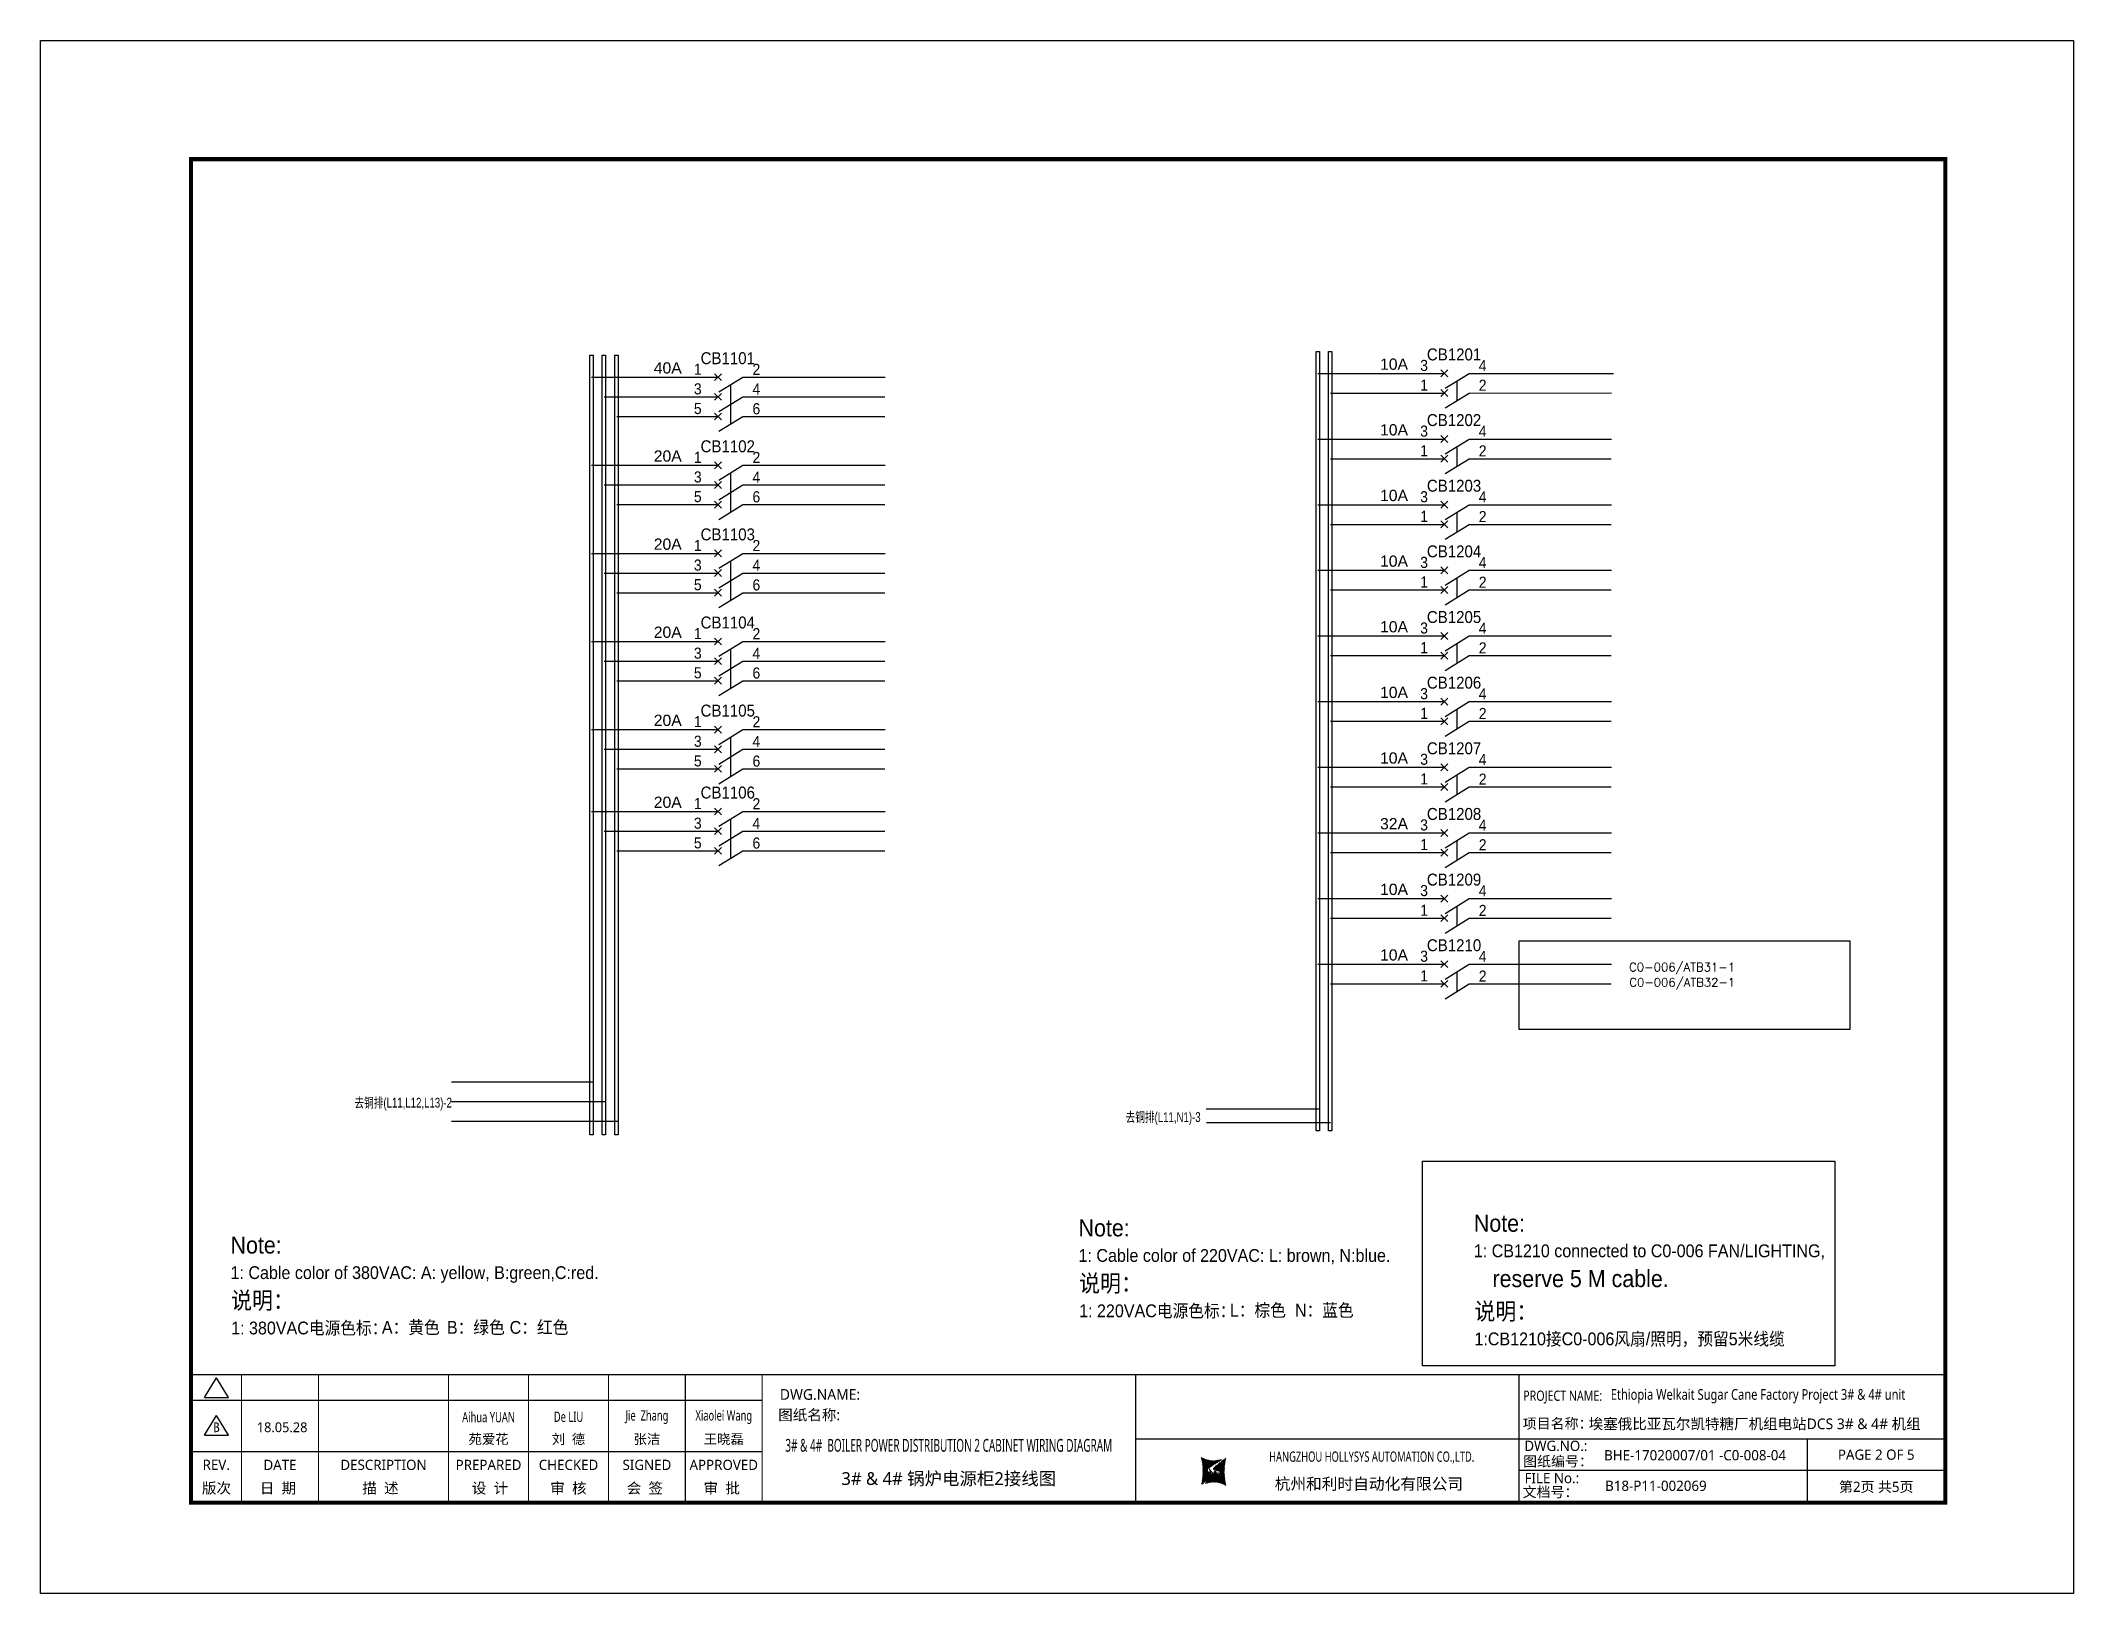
# Model space of a CAD drawing. Extents: x 81437 to 204847, y -54769 to -29444.
# Drawn here: x 101085 to 105854, y -46041 to -42398 of the extents above; entities that cross this region are included whole.
import ezdxf
from ezdxf.enums import TextEntityAlignment as Align
from ezdxf.lldxf.tags import DXFTag

# ---------------------------------------------------------------- set-up
doc = ezdxf.new("R2010")
doc.units = 0
doc.header["$LTSCALE"] = 100
doc.header["$MEASUREMENT"] = 0
for name, color, linetype in [('t', 1, 'Continuous'), ('标准图框及表格', 7, 'Continuous'), ('空气开关', 7, 'Continuous')]:
    doc.layers.add(name, color=color, linetype=linetype)
doc.styles.add('HZ', font='arial.ttf', dxfattribs={"width": 0.7})
doc.styles.add('SIMPLEX', font='simplex')
doc.styles.get("Standard").update_dxf_attribs({"font": ''})
doc.styles.add('微软雅黑', font='')
doc.styles.get('Standard').set_extended_font_data('SimSun')
doc.styles.get('微软雅黑').set_extended_font_data('Microsoft YaHei')
tags = doc.linetypes.add('CENTER', pattern=[2, 1.25, -0.25, 0.25, -0.25]).pattern_tags.tags
tags[10:11] = [DXFTag(74, 4), DXFTag(75, 0), DXFTag(340, '0'), DXFTag(46, 1.0), DXFTag(50, 0.0), DXFTag(44, 0.0), DXFTag(45, 0.0)]
tags[8:9] = [DXFTag(74, 4), DXFTag(75, 0), DXFTag(340, '0'), DXFTag(46, 1.0), DXFTag(50, 0.0), DXFTag(44, 0.0), DXFTag(45, 0.0)]
tags[6:7] = [DXFTag(74, 4), DXFTag(75, 0), DXFTag(340, '0'), DXFTag(46, 1.0), DXFTag(50, 0.0), DXFTag(44, 0.0), DXFTag(45, 0.0)]
tags[4:5] = [DXFTag(74, 4), DXFTag(75, 0), DXFTag(340, '0'), DXFTag(46, 1.0), DXFTag(50, 0.0), DXFTag(44, 0.0), DXFTag(45, 0.0)]
tags = doc.linetypes.add('HIDDEN', pattern=[0.375, 0.25, -0.125]).pattern_tags.tags
tags[6:7] = [DXFTag(74, 4), DXFTag(75, 0), DXFTag(340, '0'), DXFTag(46, 1.0), DXFTag(50, 0.0), DXFTag(44, 0.0), DXFTag(45, 0.0)]
tags[4:5] = [DXFTag(74, 4), DXFTag(75, 0), DXFTag(340, '0'), DXFTag(46, 1.0), DXFTag(50, 0.0), DXFTag(44, 0.0), DXFTag(45, 0.0)]
pattern_1 = [(45, (-6.162819773475348, -58.86246267448996), (-0.736262898216564, 0.7362628982165641), [])]

msp = doc.modelspace()

# ---------------------------------------------------------------- texts
at = {"color": 7, "linetype": 'HIDDEN', "lineweight": -3, "style": 'SIMPLEX'}
for s, p in [('C0-006/ATB31-1', (104935.9372805032, -44573.25723033381)), ('C0-006/ATB32-1', (104936.4155820843, -44608.89724071478))]:
    msp.add_text(s, height=20, dxfattribs=at).set_placement(p, align=Align.MIDDLE)
at = {"style": 'HZ', "width": 0.7}
for s, p in [('去铜排(L11,L12,L13)-2', (101821.2542840568, -44901.27455010625)), ('去铜排(L11,N1)-3', (103630.4817515187, -44935.17659413048))]:
    msp.add_text(s, height=23.1, dxfattribs=at).set_placement(p)
at = {"color": 3, "style": 'HZ', "width": 0.9}
for s, height, p in [('Note:', 40, (104447.301309749, -45192.60700429304)), ('Note:', 40, (101530.4951172915, -45243.76370645536)), ('Note:', 40, (103519.9198010309, -45203.48616887776)), ('1: Cable color of 220VAC: L: brown, N:blue.', 30, (103519.9198010309, -45263.23160516519)), ('1: CB1210 connected to C0-006 FAN/LIGHTING,', 30, (104447.301309749, -45252.35244058046)), ('1: Cable color of 380VAC: A: yellow, B:green,C:red.', 30, (101530.4951172915, -45303.50914274278)), ('说明：', 40, (103521.3372496127, -45333.3703330538)), ('说明：', 40, (103521.3372496127, -45333.3703330538)), ('reserve 5 M cable.', 40, (104491.017181103, -45322.49116846907)), ('说明：', 40, (101531.9125658733, -45373.64787063139)), ('说明：', 40, (101531.9125658733, -45373.64787063139)), ('A：黄色', 30, (101885.5688987272, -45431.96168456005)), ('B：绿色', 30, (102038.186367615, -45431.96184711094)), ('C：红色', 30, (102185.3245563447, -45431.96184711094)), ('1: 220VAC电源色标：', 30, (103521.3372496127, -45393.11576934122)), ('L：棕色', 30, (103874.9935824666, -45391.68414698246)), ('N：蓝色', 30, (104027.6110513544, -45391.68430953335)), ('说明：', 40, (104448.7187583308, -45399.21984653606)), ('1: 380VAC电源色标：', 30, (101531.9125658733, -45433.39330691882)), ('1:CB1210接C0-006风扇/照明，预留5米线缆 ', 30, (104448.7187583308, -45458.96528282348))]:
    msp.add_text(s, height=height, dxfattribs=at).set_placement(p)
at = {"layer": '空气开关', "style": 'HZ', "width": 0.9}
for s, p in [('1', (102617.6345763821, -43182.06846136851)), ('2', (102755.0470759645, -43182.52662580144)), ('3', (104321.5219952394, -43173.24174287463)), ('4', (104458.9344948217, -43173.69990730756)), ('3', (102617.6345763821, -43228.18009680001)), ('4', (102755.0470759645, -43228.63826123294)), ('1', (104321.5219952394, -43219.35337830613)), ('2', (104458.9344948217, -43219.81154273906)), ('5', (102617.6345763821, -43274.29173223151)), ('6', (102755.0470759645, -43274.74989666444)), ('3', (104321.5219952394, -43327.24174287463)), ('1', (104321.5219952394, -43373.35337830613)), ('4', (104458.9344948217, -43327.69990730756)), ('2', (104458.9344948217, -43373.81154273906)), ('1', (102617.6345763821, -43388.75258993256)), ('2', (102755.0470759645, -43389.21075436549)), ('3', (102617.6345763821, -43434.86422536406)), ('4', (102755.0470759645, -43435.32238979699)), ('5', (102617.6345763821, -43480.97586079557)), ('6', (102755.0470759645, -43481.4340252285)), ('3', (104321.5219952394, -43481.24174287463)), ('4', (104458.9344948217, -43481.69990730756)), ('1', (104321.5219952394, -43527.35337830613)), ('2', (104458.9344948217, -43527.81154273906)), ('1', (102617.6345763821, -43595.43671849662)), ('2', (102755.0470759645, -43595.89488292955)), ('3', (102617.6345763821, -43641.54835392812)), ('4', (102755.0470759645, -43642.00651836105)), ('3', (104321.5219952394, -43635.24174287463)), ('4', (104458.9344948217, -43635.69990730756)), ('5', (102617.6345763821, -43687.65998935962)), ('6', (102755.0470759645, -43688.11815379255)), ('1', (104321.5219952394, -43681.35337830613)), ('2', (104458.9344948217, -43681.81154273906)), ('1', (102617.6345763821, -43802.12084706067)), ('2', (102755.0470759645, -43802.5790114936)), ('3', (104321.5219952394, -43789.24174287463)), ('4', (104458.9344948217, -43789.69990730756)), ('3', (102617.6345763821, -43848.23248249217)), ('4', (102755.0470759645, -43848.6906469251)), ('1', (104321.5219952394, -43835.35337830613)), ('2', (104458.9344948217, -43835.81154273906)), ('5', (102617.6345763821, -43894.34411792368)), ('6', (102755.0470759645, -43894.80228235661)), ('3', (104321.5219952394, -43943.24174287463)), ('4', (104458.9344948217, -43943.69990730756)), ('1', (104321.5219952394, -43989.35337830613)), ('2', (104458.9344948217, -43989.81154273906)), ('1', (102617.6345763821, -44008.80497562473)), ('2', (102755.0470759645, -44009.26314005766)), ('3', (102617.6345763821, -44054.91661105623)), ('4', (102755.0470759645, -44055.37477548916)), ('5', (102617.6345763821, -44101.02824648773)), ('6', (102755.0470759645, -44101.48641092066)), ('3', (104321.5219952394, -44097.24174287466)), ('4', (104458.9344948217, -44097.69990730756)), ('1', (104321.5219952394, -44143.35337830613)), ('2', (104458.9344948217, -44143.81154273906)), ('1', (102617.6190672462, -44201.02370636284)), ('2', (102755.0315668286, -44201.48187079577)), ('3', (102617.6190672462, -44247.13534179434)), ('4', (102755.0315668286, -44247.59350622727)), ('3', (104321.5219952394, -44251.24174287466)), ('4', (104458.9344948217, -44251.69990730756)), ('5', (102617.6190672462, -44293.24697722584)), ('6', (102755.0315668286, -44293.70514165877)), ('1', (104321.5219952394, -44297.35337830613)), ('2', (104458.9344948217, -44297.81154273906)), ('3', (104321.5219952394, -44405.24174287466)), ('4', (104458.9344948217, -44405.69990730756)), ('1', (104321.5219952394, -44451.35337830613)), ('2', (104458.9344948217, -44451.81154273906)), ('3', (104321.5219952394, -44559.24174287466)), ('4', (104458.9344948217, -44559.69990730756)), ('1', (104321.5219952394, -44605.35337830613)), ('2', (104458.9344948217, -44605.81154273906))]:
    msp.add_text(s, height=26.00961058081033, dxfattribs=at).set_placement(p)

# ---------------------------------------------------------------- blocks, each defined once
blk = doc.blocks.new('供电端子')
at = {"style": 'HZ', "width": 0.7}
blk.add_attdef('供电端子', (0, 0), '', height=17, dxfattribs=at)
blk = doc.blocks.new('图框')
at = {"layer": '标准图框及表格'}
h = blk.add_hatch(dxfattribs=at)
h.set_pattern_fill('ANSI31', color=5, scale=8.329863809039892, style=0)
h.set_pattern_definition(pattern_1)
edge = h.paths.add_edge_path()
edge.add_arc((2393.094436262916, -3057.016314091056), 55.18534773488954, 238.1092081981581, 291.6531626184834)
edge.add_line((2413.457117633552, -3108.307481089123), (2382.362679957259, -3129.105284474292))
edge.add_arc((2232.744557938924, -3137.191253253037), 135.3602868968974, 346.3915348661821, 374.2500326978034)
edge.add_line((2364.304773850054, -3169.039594784347), (2391.343418124445, -3146.7148906974))
edge.add_line((2385.17637942767, -3139.143911424919), (2389.981166822123, -3139.761302572286))
edge.add_spline(control_points=[(2391.307199095063, -3146.750097628447), (2392.196661605914, -3145.885543305817), (2393.808172678844, -3144.319160410171), (2393.706362376579, -3140.114756849009), (2391.263680388605, -3139.875266105763), (2389.959101290711, -3139.747359722689)], knot_values=[0, 0, 0, 0, 6.844331067525468, 12.40042740766005, 18.76924275352248, 18.76924275352248, 18.76924275352248, 18.76924275352248], weights=[1, 1, 1, 1, 1, 1], degree=3, periodic=0)
edge.add_spline(control_points=[(2382.352543285211, -3129.127895979397), (2381.626555155563, -3129.73152025812), (2380.315378592357, -3130.821700626719), (2379.381276507607, -3132.24510027398), (2378.964379386169, -3132.880374753903)], knot_values=[0, 0, 0, 0, 5.253673658024614, 9.488438564008057, 9.488438564008057, 9.488438564008057, 9.488438564008057], weights=[1, 1, 1, 1, 1], degree=3, periodic=0)
edge.add_spline(control_points=[(2380.109845815059, -3131.144179531064), (2379.558651433159, -3131.767985770505), (2378.469607692277, -3133.249177120419), (2378.75000888206, -3136.59141356358), (2381.696031569307, -3138.758015293683), (2384.022624161043, -3139.007997601494), (2385.15175362843, -3139.129317677358)], knot_values=[10.66597461496156, 10.66597461496156, 10.66597461496156, 10.66597461496156, 18.97770399508879, 28.89455822145742, 41.119553648298, 52.64692538081317, 52.64692538081317, 52.64692538081317, 52.64692538081317], weights=[1, 1, 1, 1, 1, 1, 1], degree=3, periodic=0)
h = blk.add_hatch(dxfattribs=at)
h.set_pattern_fill('ANSI31', color=3, scale=8.329863809039892, style=0)
h.set_pattern_definition(pattern_1)
edge = h.paths.add_edge_path()
edge.add_line((2396.306912351669, -3134.638821765021), (2401.543221691929, -3135.303048767099))
edge.add_spline(control_points=[(2394.881673431148, -3127.632408877759), (2393.992210920092, -3128.496963200258), (2392.380699847337, -3130.063346096064), (2392.482510149457, -3134.26774965708), (2394.925192137576, -3134.507240400384), (2396.229771235499, -3134.635146783385)], knot_values=[0, 0, 0, 0, 6.844331067526932, 12.40042740766158, 18.76924275352342, 18.76924275352342, 18.76924275352342, 18.76924275352342], weights=[1, 1, 1, 1, 1, 1], degree=3, periodic=0)
edge.add_line((2421.884098676157, -3105.342911721815), (2394.845454401773, -3127.667615808762))
edge.add_spline(control_points=[(2406.462349776273, -3142.781070641064), (2406.85282482484, -3142.285248106444), (2407.700959278394, -3140.915136680455), (2407.438863643569, -3137.791092942495), (2404.4928409567, -3135.624491212552), (2402.166248364556, -3135.374508904741), (2401.037118897577, -3135.253188828716)], knot_values=[12.65408913243743, 12.65408913243743, 12.65408913243743, 12.65408913243743, 18.97770399508879, 28.89455822145742, 41.119553648298, 52.64692538081317, 52.64692538081317, 52.64692538081317, 52.64692538081317], weights=[1, 1, 1, 1, 1, 1, 1], degree=3, periodic=0)
edge.add_line((2405.463463917236, -3143.838156073773), (2406.618423075823, -3142.594514654259))
edge.add_line((2403.858524028219, -3145.261600863971), (2405.463463917236, -3143.838156073904))
edge.add_line((2372.73175489228, -3166.075025417009), (2403.826192568573, -3145.277222031841))
edge.add_arc((2393.094436262916, -3217.366192415033), 55.18534773488965, 58.10920819815809, 111.6531626184834)
edge.add_arc((2553.444314586908, -3137.191253253037), 135.360286896897, 166.3915348661823, 194.2500326978024)
at = {"color": 7}
for p, q in [((2209.47921527367, -2910.443887418679), (2209.47921527367, -3210.443887418679)), ((3109.47921527367, -2910.443887418679), (3109.47921527367, -3210.443887418679)), ((-6.162819773475348, -2970.443887418679), (1333.995352829523, -2970.443887418679)), ((-6.162819773475348, -3090.443887418679), (1333.995352829523, -3090.443887418679)), ((2209.47921527367, -3060.443887418679), (3109.47921527367, -3060.443887418679)), ((3109.47921527367, -3060.443887418679), (4109.47921527367, -3060.443887418679)), ((3785.62275226965, -3060.443887418679), (3785.62275226965, -3210.443887418679)), ((4109.47921527367, -3135.443887418679), (3109.47921527367, -3135.443887418679))]:
    blk.add_line(p, q, dxfattribs=at)
at = {"color": 7, "const_width": 3}
blk.add_lwpolyline([(4109.47921527367, -2910.443887418679), (-6.162819773475348, -2910.443887418679)], dxfattribs=at)
at = {"layer": 't', "color": 7}
for p, q in [((25.78656344305637, -2963.855076038152), (53.73638948711596, -2917.984787991318)), ((81.68621553114644, -2963.855076038152), (53.73638948711596, -2917.984787991318)), ((25.78656344305637, -2963.855076038152), (81.68621553114644, -2963.855076038152)), ((25.78656344305637, -3051.839702165522), (53.73638948711596, -3005.969414118631)), ((25.78656344305637, -3051.839702165522), (81.68621553114644, -3051.839702165522)), ((81.68621553114644, -3051.839702165522), (53.73638948711596, -3005.969414118631))]:
    blk.add_line(p, q, dxfattribs=at)
at = {"layer": 't', "color": 7, "const_width": 9.61519705431492}
blk.add_lwpolyline([(4109.47921527367, -3210.443887418679), (4109.47921527367, -58.86246267448996), (-6.162819773475348, -58.86246267448996), (-6.162819773475348, -3210.443887418679)], close=True, dxfattribs=at)
at = {"layer": 't', "color": 7, "const_width": 2.40379926357873}
for points in [[(112.6024995874977, -2911.645787050457), (112.6024995874977, -3210.443887418679)], [(292.8874443558816, -2911.645787050457), (292.8874443558816, -3210.443887418679)], [(598.2254953145239, -2911.645787050457), (598.2254953145239, -3215.27550872017)], [(785.8254793036103, -2911.645787050457), (785.8254793036103, -3215.27550872017)], [(973.4254632926677, -2911.645787050457), (973.4254632926677, -3215.27550872017)], [(1153.71040806111, -2911.645787050457), (1153.71040806111, -3215.27550872017)], [(1333.995352829523, -2911.645787050457), (1333.995352829523, -3215.27550872017)]]:
    blk.add_lwpolyline(points, dxfattribs=at)
at = {"color": 7, "linetype": 'CENTER', "style": '微软雅黑'}
for s, height, p in [('项目名称：', 24, (3118.237888517288, -3036.94681899895)), ('图纸编号：', 24, (3119.058468482224, -3125.527001057468)), ('杭州和利时自动化有限公司', 27, (2536.38633266712, -3179.976961063531)), ('文档号：', 24, (3117.869572934458, -3197.591179766443))]:
    blk.add_text(s, height=height, dxfattribs=at).set_placement(p)
at = {"color": 7, "style": '微软雅黑', "flags": 8}
for tag, p, height in [('DWG.NAME:', (1375.473639447489, -2969.2419877869), 25), ('DWG.NO.:', (3122.023352488108, -3089.264933317976), 24), ('图纸编号', (3309.199899152482, -3111.267140832559), 24), ('FILENO.:', (3122.509725826509, -3164.966587124836), 24), ('文档号', (3311.563545755656, -3182.994948628203), 24)]:
    blk.add_attdef(tag, p, '', height=height, dxfattribs=at)
at = {"color": 7, "style": '微软雅黑', "width": 0.8, "flags": 8}
for tag, p, height in [('PROJECTNAME:', (3119.317365890063, -2971.670387076527), 24), ('PROJECT_NAME', (3324.743137664682, -2969.191656158461), 25)]:
    blk.add_attdef(tag, p, '', height=height, dxfattribs=at)
at = {"color": 7, "style": '微软雅黑', "flags": 8}
for tag, height, width, p in [('RENLIU', 24, 0.7, (692.0254873090671, -3009.243060483925)), ('SHUFENWANG', 24, 0.7, (879.6254712981536, -3009.243060483925)), ('FANGHOU', 24, 0.7, (1063.567935676903, -3009.243060483925)), ('DANDANLI', 24, 0.7, (1243.852880445316, -3009.243060483925)), ('#10STATIONONTROLCABINETCOVER', 30, 0.6, (1771.737284051596, -3076.044837234568)), ('HANGZHOUHOLLYSYSAUTOMATIONCO.,LTD.', 24, 0.7, (2763.919484516009, -3104.577265918681))]:
    blk.add_attdef(tag, text='', height=height, dxfattribs=dict(at, width=width)).set_placement(p, align=Align.MIDDLE)
for tag, p in [('图纸名称:', (1371.649552043295, -3024.785799731683)), ('项目名称', (3272.897224152879, -3045.626842364768))]:
    blk.add_attdef(tag, text='', height=25, dxfattribs=at).set_placement(p, align=Align.BOTTOM_LEFT)
at = {"color": 7, "flags": 8}
blk.add_attdef('A', text='', height=23, dxfattribs=at).set_placement((53.73638948711596, -3033.744016823508), align=Align.MIDDLE)
at = {"color": 7, "style": '微软雅黑', "flags": 8}
for tag, height, p in [('设计时间', 23, (207.7030023673433, -3033.744016823508)), ('刘仁', 23, (692.0254873090671, -3061.050838701933)), ('王姝芬', 23, (879.6254712981536, -3061.050838701933)), ('侯方', 23, (1063.567935676903, -3061.050838701933)), ('李丹丹', 23, (1243.852880445316, -3061.050838701933)), ('PAGEXOFX', 24, (3947.55098377166, -3097.943887418679)), ('REV.', 24, (53.21983990701119, -3121.911417548025)), ('DATE', 24, (202.7449719716897, -3121.911417548025)), ('DESCRIPTION', 24, (445.5564698352027, -3121.911417548025)), ('PREPARED', 24, (692.0254873090671, -3121.911417548025)), ('CHECKED', 24, (879.625471298139, -3121.911417548025)), ('SIGNED', 24, (1063.567935676889, -3121.911417548025)), ('APPROVED', 24, (1243.852880445316, -3121.911417548025)), ('图纸名称', 30, (1771.737284051596, -3153.557526718527)), ('第几页共几页', 24, (3947.55098377166, -3172.943887418679))]:
    blk.add_attdef(tag, text='', height=height, dxfattribs=at).set_placement(p, align=Align.MIDDLE)
at = {"layer": 't', "color": 7, "style": '微软雅黑'}
for s, p in [('版次', (53.73638948711596, -3176.462903945333)), ('日  期', (198.0371495971121, -3176.462903945333)), ('描  述', (438.3267756979694, -3176.462903945333)), ('设  计', (695.3342144116759, -3176.462903945333)), ('审  核', (879.4319590690502, -3176.462903945333)), ('会  签', (1058.860113302311, -3176.462903945333)), ('审  批', (1239.145058070724, -3176.462903945333))]:
    blk.add_text(s, height=25, dxfattribs=at).set_placement(p, align=Align.MIDDLE_CENTER)
at = {"layer": '标准图框及表格', "color": 5, "style": 'HZ'}
for s, p in [('pgqh', (2367.722055843864, -3118.539690870716)), ('hollilas', (2367.889081852576, -3144.830947292762))]:
    blk.add_text(s, height=5.205656721233694, dxfattribs=at).set_placement(p)
at = {"layer": '标准图框及表格', "color": 3, "style": 'HZ'}
for s, height, p in [('auto', 8.676094535389492, (2394.744307490306, -3133.062499086471)), ('hollysys', 4.338047267694746, (2396.375285240625, -3158.593924068552))]:
    blk.add_text(s, height=height, dxfattribs=at).set_placement(p)

# ---------------------------------------------------------------- linework, layer by layer
at = {"color": 2}
for p, q in [((102377.3797309309, -43187.76342369073), (102674.0443445601, -43187.76342369073)), ((102732.5980758713, -43187.76342369073), (103066.2935380175, -43187.76342369073)), ((102377.3797309309, -43394.44755225478), (102674.0443445601, -43394.44755225478)), ((102732.5980758713, -43394.44755225478), (103066.2935380175, -43394.44755225478)), ((102377.3797309309, -43601.13168081883), (102674.0443445601, -43601.13168081883)), ((102732.5980758713, -43601.13168081883), (103066.2935380175, -43601.13168081883)), ((102377.3797309309, -43807.81580938289), (102674.0443445601, -43807.81580938289)), ((102732.5980758713, -43807.81580938289), (103066.2935380175, -43807.81580938289)), ((102377.3797309309, -44014.49993794694), (102674.0443445601, -44014.49993794694)), ((102732.5980758713, -44014.49993794694), (103066.2935380175, -44014.49993794694)), ((102377.364221795, -44206.71866868505), (102674.0288354242, -44206.71866868505)), ((102732.5825667354, -44206.71866868505), (103066.2780288816, -44206.71866868505)), ((102048.5920275704, -44841.23645220316), (102382.2874897166, -44841.23645220316))]:
    msp.add_line(p, q, dxfattribs=at)
at = {"color": 6}
for p, q in [((102682.1362234074, -43195.85530253806), (102665.9524657128, -43179.67154484339)), ((102665.9524657128, -43195.85530253806), (102682.1362234074, -43179.67154484339)), ((102676.1264009351, -43222.55140986836), (102732.5980758713, -43187.76342369073)), ((104386.0236422647, -43187.02858404418), (104369.83988457, -43170.84482634951)), ((104369.83988457, -43187.02858404418), (104386.0236422647, -43170.84482634951)), ((104380.0138197924, -43213.72469137447), (104436.4854947285, -43178.93670519684)), ((102665.9524657128, -43241.96693796956), (102682.1362234074, -43225.78318027489)), ((102682.1362234074, -43241.96693796956), (102665.9524657128, -43225.78318027489)), ((102676.1264009351, -43268.66304529986), (102732.5980758713, -43233.87505912223)), ((104369.83988457, -43233.14021947568), (104386.0236422647, -43216.95646178101)), ((104386.0236422647, -43233.14021947568), (104369.83988457, -43216.95646178101)), ((104380.0138197924, -43259.83632680598), (104436.4854947285, -43225.04834062835)), ((102665.9524657128, -43288.07857340106), (102682.1362234074, -43271.89481570639)), ((102682.1362234074, -43288.07857340106), (102665.9524657128, -43271.89481570639)), ((102676.1264009351, -43314.77468073136), (102732.5980758713, -43279.98669455373)), ((104386.0236422647, -43341.02858404418), (104369.83988457, -43324.84482634951)), ((104369.83988457, -43341.02858404418), (104386.0236422647, -43324.84482634951)), ((104380.0138197924, -43367.72469137447), (104436.4854947285, -43332.93670519684)), ((102682.1362234074, -43402.53943110212), (102665.9524657128, -43386.35567340744)), ((102665.9524657128, -43402.53943110212), (102682.1362234074, -43386.35567340744)), ((102676.1264009351, -43429.23553843241), (102732.5980758713, -43394.44755225478)), ((104386.0236422647, -43387.14021947568), (104369.83988457, -43370.95646178101)), ((104369.83988457, -43387.14021947568), (104386.0236422647, -43370.95646178101)), ((104380.0138197924, -43413.83632680598), (104436.4854947285, -43379.04834062835)), ((102665.9524657128, -43448.65106653362), (102682.1362234074, -43432.46730883895)), ((102682.1362234074, -43448.65106653362), (102665.9524657128, -43432.46730883895)), ((102676.1264009351, -43475.34717386391), (102732.5980758713, -43440.55918768628)), ((102665.9524657128, -43494.76270196512), (102682.1362234074, -43478.57894427045)), ((102682.1362234074, -43494.76270196512), (102665.9524657128, -43478.57894427045)), ((102676.1264009351, -43521.45880929541), (102732.5980758713, -43486.67082311778)), ((104369.83988457, -43495.02858404418), (104386.0236422647, -43478.84482634951)), ((104386.0236422647, -43495.02858404418), (104369.83988457, -43478.84482634951)), ((104380.0138197924, -43521.72469137447), (104436.4854947285, -43486.93670519684)), ((104369.83988457, -43541.14021947568), (104386.0236422647, -43524.95646178101)), ((104386.0236422647, -43541.14021947568), (104369.83988457, -43524.95646178101)), ((104380.0138197924, -43567.83632680598), (104436.4854947285, -43533.04834062835)), ((102682.1362234074, -43609.22355966617), (102665.9524657128, -43593.0398019715)), ((102665.9524657128, -43609.22355966617), (102682.1362234074, -43593.0398019715)), ((102676.1264009351, -43635.91966699647), (102732.5980758713, -43601.13168081883)), ((104386.0236422647, -43649.02858404418), (104369.83988457, -43632.84482634951)), ((104369.83988457, -43649.02858404418), (104386.0236422647, -43632.84482634951)), ((102665.9524657128, -43655.33519509767), (102682.1362234074, -43639.151437403)), ((102682.1362234074, -43655.33519509767), (102665.9524657128, -43639.151437403)), ((102676.1264009351, -43682.03130242797), (102732.5980758713, -43647.24331625034)), ((104386.0236422647, -43695.14021947568), (104369.83988457, -43678.95646178101)), ((104369.83988457, -43695.14021947568), (104386.0236422647, -43678.95646178101)), ((104380.0138197924, -43675.72469137447), (104436.4854947285, -43640.93670519684)), ((102665.9524657128, -43701.44683052917), (102682.1362234074, -43685.2630728345)), ((102682.1362234074, -43701.44683052917), (102665.9524657128, -43685.2630728345)), ((102676.1264009351, -43728.14293785947), (102732.5980758713, -43693.35495168184)), ((104380.0138197924, -43721.83632680598), (104436.4854947285, -43687.04834062835)), ((102682.1362234074, -43815.90768823023), (102665.9524657128, -43799.72393053555)), ((102665.9524657128, -43815.90768823023), (102682.1362234074, -43799.72393053555)), ((102676.1264009351, -43842.60379556052), (102732.5980758713, -43807.81580938289)), ((104369.83988457, -43803.02858404418), (104386.0236422647, -43786.84482634951)), ((104386.0236422647, -43803.02858404418), (104369.83988457, -43786.84482634951)), ((104380.0138197924, -43829.72469137447), (104436.4854947285, -43794.93670519684)), ((102665.9524657128, -43862.01932366173), (102682.1362234074, -43845.83556596706)), ((102682.1362234074, -43862.01932366173), (102665.9524657128, -43845.83556596706)), ((102676.1264009351, -43888.71543099202), (102732.5980758713, -43853.92744481439)), ((104369.83988457, -43849.14021947568), (104386.0236422647, -43832.95646178101)), ((104386.0236422647, -43849.14021947568), (104369.83988457, -43832.95646178101)), ((104380.0138197924, -43875.83632680598), (104436.4854947285, -43841.04834062835)), ((102665.9524657128, -43908.13095909323), (102682.1362234074, -43891.94720139856)), ((102682.1362234074, -43908.13095909323), (102665.9524657128, -43891.94720139856)), ((102676.1264009351, -43934.82706642352), (102732.5980758713, -43900.03908024589)), ((104386.0236422647, -43957.02858404418), (104369.83988457, -43940.84482634951)), ((104369.83988457, -43957.02858404418), (104386.0236422647, -43940.84482634951)), ((104380.0138197924, -43983.72469137447), (104436.4854947285, -43948.93670519684)), ((102682.1362234074, -44022.59181679428), (102665.9524657128, -44006.40805909961)), ((102665.9524657128, -44022.59181679428), (102682.1362234074, -44006.40805909961)), ((102676.1264009351, -44049.28792412458), (102732.5980758713, -44014.49993794694)), ((104386.0236422647, -44003.14021947568), (104369.83988457, -43986.95646178101)), ((104369.83988457, -44003.14021947568), (104386.0236422647, -43986.95646178101)), ((104380.0138197924, -44029.83632680598), (104436.4854947285, -43995.04834062835)), ((102665.9524657128, -44068.70345222578), (102682.1362234074, -44052.51969453111)), ((102682.1362234074, -44068.70345222578), (102665.9524657128, -44052.51969453111)), ((102676.1264009351, -44095.39955955608), (102732.5980758713, -44060.61157337845)), ((102665.9524657128, -44114.81508765728), (102682.1362234074, -44098.63132996261)), ((102682.1362234074, -44114.81508765728), (102665.9524657128, -44098.63132996261)), ((102676.1264009351, -44141.51119498758), (102732.5980758713, -44106.72320880995)), ((104386.0236422647, -44111.02858404418), (104369.83988457, -44094.84482634951)), ((104369.83988457, -44111.02858404418), (104386.0236422647, -44094.84482634951)), ((104380.0138197924, -44137.72469137447), (104436.4854947285, -44102.93670519684)), ((104386.0236422647, -44157.14021947568), (104369.83988457, -44140.95646178101)), ((104369.83988457, -44157.14021947568), (104386.0236422647, -44140.95646178101)), ((104380.0138197924, -44183.83632680598), (104436.4854947285, -44149.04834062835)), ((102682.1207142716, -44214.81054753239), (102665.9369565769, -44198.62678983772)), ((102665.9369565769, -44214.81054753239), (102682.1207142716, -44198.62678983772)), ((102665.9369565769, -44260.92218296389), (102682.1207142716, -44244.73842526922)), ((102682.1207142716, -44260.92218296389), (102665.9369565769, -44244.73842526922)), ((102676.1108917993, -44241.50665486269), (102732.5825667354, -44206.71866868505)), ((102676.1108917993, -44287.61829029419), (102732.5825667354, -44252.83030411656)), ((104369.83988457, -44265.02858404418), (104386.0236422647, -44248.84482634951)), ((104386.0236422647, -44265.02858404418), (104369.83988457, -44248.84482634951)), ((102665.9369565769, -44307.03381839539), (102682.1207142716, -44290.85006070072)), ((102682.1207142716, -44307.03381839539), (102665.9369565769, -44290.85006070072)), ((102676.1108917993, -44333.72992572569), (102732.5825667354, -44298.94193954806)), ((104369.83988457, -44311.14021947568), (104386.0236422647, -44294.95646178101)), ((104386.0236422647, -44311.14021947568), (104369.83988457, -44294.95646178101)), ((104380.0138197924, -44291.72469137447), (104436.4854947285, -44256.93670519684)), ((104380.0138197924, -44337.83632680598), (104436.4854947285, -44303.04834062835)), ((104386.0236422647, -44419.02858404418), (104369.83988457, -44402.84482634951)), ((104369.83988457, -44419.02858404418), (104386.0236422647, -44402.84482634951)), ((104380.0138197924, -44445.72469137447), (104436.4854947285, -44410.93670519684)), ((104386.0236422647, -44465.14021947568), (104369.83988457, -44448.95646178101)), ((104369.83988457, -44465.14021947568), (104386.0236422647, -44448.95646178101)), ((104380.0138197924, -44491.83632680598), (104436.4854947285, -44457.04834062835)), ((104386.0236422647, -44573.02858404418), (104369.83988457, -44556.84482634951)), ((104369.83988457, -44573.02858404418), (104386.0236422647, -44556.84482634951)), ((104380.0138197924, -44599.72469137447), (104436.4854947285, -44564.93670519684)), ((104386.0236422647, -44619.14021947568), (104369.83988457, -44602.95646178101)), ((104369.83988457, -44619.14021947568), (104386.0236422647, -44602.95646178101)), ((104380.0138197924, -44645.83632680598), (104436.4854947285, -44611.04834062835))]:
    msp.add_line(p, q, dxfattribs=at)
at = {"color": 43}
for p, q in [((104081.2671497881, -43178.93670519684), (104377.9317634174, -43178.93670519684)), ((104436.4854947285, -43178.93670519684), (104775.1748941941, -43178.93670519684)), ((104081.2671497881, -43332.93670519684), (104377.9317634174, -43332.93670519684)), ((104436.4854947285, -43332.93670519684), (104770.1809568748, -43332.93670519684)), ((104081.2671497881, -43486.93670519684), (104377.9317634174, -43486.93670519684)), ((104436.4854947285, -43486.93670519684), (104770.1809568748, -43486.93670519684)), ((104081.2671497881, -43640.93670519684), (104377.9317634174, -43640.93670519684)), ((104436.4854947285, -43640.93670519684), (104770.1809568748, -43640.93670519684)), ((104081.2671497881, -43794.93670519684), (104377.9317634174, -43794.93670519684)), ((104436.4854947285, -43794.93670519684), (104770.1809568748, -43794.93670519684)), ((104081.2671497881, -43948.93670519684), (104377.9317634174, -43948.93670519684)), ((104436.4854947285, -43948.93670519684), (104770.1809568748, -43948.93670519684)), ((104081.2671497881, -44102.93670519684), (104377.9317634174, -44102.93670519684)), ((104436.4854947285, -44102.93670519684), (104770.1809568748, -44102.93670519684)), ((104081.2671497881, -44256.93670519684), (104377.9317634174, -44256.93670519684)), ((104436.4854947285, -44256.93670519684), (104770.1809568748, -44256.93670519684)), ((104081.2671497881, -44410.93670519684), (104377.9317634174, -44410.93670519684)), ((104436.4854947285, -44410.93670519684), (104770.1809568748, -44410.93670519684)), ((104081.2671497881, -44564.93670519684), (104377.9317634174, -44564.93670519684)), ((104436.4854947285, -44564.93670519684), (104770.1809568748, -44564.93670519684)), ((103819.0739633805, -44903.92137703377), (104085.5826025645, -44903.92137703377))]:
    msp.add_line(p, q, dxfattribs=at)
at = {"color": 3}
for p, q in [((102407.0797309309, -43233.87505912223), (102674.0443445601, -43233.87505912223)), ((102732.5980758713, -43233.87505912223), (103065.7038883523, -43233.87505912223)), ((102407.0797309309, -43440.55918768628), (102674.0443445601, -43440.55918768628)), ((102732.5980758713, -43440.55918768628), (103065.7038883523, -43440.55918768628)), ((102407.0797309309, -43647.24331625034), (102674.0443445601, -43647.24331625034)), ((102732.5980758713, -43647.24331625034), (103065.7038883523, -43647.24331625034)), ((102407.0797309309, -43853.92744481439), (102674.0443445601, -43853.92744481439)), ((102732.5980758713, -43853.92744481439), (103065.7038883523, -43853.92744481439)), ((102407.0797309309, -44060.61157337845), (102674.0443445601, -44060.61157337845)), ((102732.5980758713, -44060.61157337845), (103065.7038883523, -44060.61157337845)), ((102407.064221795, -44252.83030411656), (102674.0288354242, -44252.83030411656)), ((102732.5825667354, -44252.83030411656), (103065.6883792165, -44252.83030411656)), ((102048.5920275704, -44887.34808763467), (102411.1636512285, -44887.34808763467))]:
    msp.add_line(p, q, dxfattribs=at)
at = {"color": 5}
for p, q in [((104110.9671497881, -43225.04834062835), (104377.9317634174, -43225.04834062835)), ((104436.4854947285, -43225.04834062835), (104770.1560064204, -43224.2278926483)), ((104110.9671497881, -43379.04834062835), (104377.9317634174, -43379.04834062835)), ((104436.4854947285, -43379.04834062835), (104769.5913072096, -43379.04834062835)), ((104110.9671497881, -43533.04834062835), (104377.9317634174, -43533.04834062835)), ((104436.4854947285, -43533.04834062835), (104769.5913072096, -43533.04834062835)), ((104110.9671497881, -43687.04834062835), (104377.9317634174, -43687.04834062835)), ((104436.4854947285, -43687.04834062835), (104769.5913072096, -43687.04834062835)), ((104110.9671497881, -43841.04834062835), (104377.9317634174, -43841.04834062835)), ((104436.4854947285, -43841.04834062835), (104769.5913072096, -43841.04834062835)), ((104110.9671497881, -43995.04834062835), (104377.9317634174, -43995.04834062835)), ((104436.4854947285, -43995.04834062835), (104769.5913072096, -43995.04834062835)), ((104110.9671497881, -44149.04834062835), (104377.9317634174, -44149.04834062835)), ((104436.4854947285, -44149.04834062835), (104769.5913072096, -44149.04834062835)), ((104110.9671497881, -44303.04834062835), (104377.9317634174, -44303.04834062835)), ((104436.4854947285, -44303.04834062835), (104769.5913072096, -44303.04834062835)), ((104110.9671497881, -44457.04834062835), (104377.9317634174, -44457.04834062835)), ((104436.4854947285, -44457.04834062835), (104769.5913072096, -44457.04834062835)), ((104110.9671497881, -44611.04834062835), (104377.9317634174, -44611.04834062835)), ((104436.4854947285, -44611.04834062835), (104769.5913072096, -44611.04834062835)), ((103820.5374976223, -44936.35365010255), (104111.1354292048, -44936.35365010255))]:
    msp.add_line(p, q, dxfattribs=at)
at = {"color": 1}
for p, q in [((102437.0606100426, -43279.98669455373), (102674.0443445601, -43279.98669455373)), ((102732.5980758713, -43279.98669455373), (103065.7038883523, -43279.98669455373)), ((102437.0606100426, -43486.67082311778), (102674.0443445601, -43486.67082311778)), ((102732.5980758713, -43486.67082311778), (103065.7038883523, -43486.67082311778)), ((102437.0606100426, -43693.35495168184), (102674.0443445601, -43693.35495168184)), ((102732.5980758713, -43693.35495168184), (103065.7038883523, -43693.35495168184)), ((102437.0606100426, -43900.03908024589), (102674.0443445601, -43900.03908024589)), ((102732.5980758713, -43900.03908024589), (103065.7038883523, -43900.03908024589)), ((102437.0606100426, -44106.72320880995), (102674.0443445601, -44106.72320880995)), ((102732.5980758713, -44106.72320880995), (103065.7038883523, -44106.72320880995)), ((102437.0451009067, -44298.94193954806), (102674.0288354242, -44298.94193954806)), ((102732.5825667354, -44298.94193954806), (103065.6883792165, -44298.94193954806)), ((102048.5920275704, -44933.45972306617), (102439.6670172545, -44933.45972306617))]:
    msp.add_line(p, q, dxfattribs=at)
for points in [[(101085.055714344, -42398.3335562112), (105853.7939549253, -42398.3335562112), (105853.7939549253, -46040.89171581331), (101085.055714344, -46040.89171581331)], [(102439.6670172545, -43136.06342369074), (102439.6670172545, -44964.89140112481), (102431.8297309308, -44964.89140112481), (102431.8297309308, -43136.06342369074)], [(104552.5059807335, -44717.1032784344), (105329.8666962441, -44717.1032784344), (105329.8666962441, -44510.74348068953), (104552.5059807335, -44510.74348068953)], [(104327.0437752033, -45027.34296450042), (105294.4730267858, -45027.34296450042), (105294.4730267858, -45507.44216482094), (104327.0437752033, -45507.44216482094)]]:
    msp.add_lwpolyline(points, close=True, dxfattribs=at)
at = {"color": 2}
msp.add_lwpolyline([(102381.3670172546, -43136.06342369074), (102381.3670172546, -44964.89140112481), (102373.5297309309, -44964.89140112481), (102373.5297309309, -43136.06342369074)], close=True, dxfattribs=at)
at = {"color": 3}
msp.add_lwpolyline([(102410.5170172545, -43136.06342369074), (102410.5170172545, -44964.89140112481), (102402.6797309309, -44964.89140112481), (102402.6797309309, -43136.06342369074)], close=True, dxfattribs=at)
at = {"color": 43}
msp.add_lwpolyline([(104085.2544361118, -43127.23670519686), (104085.2544361118, -44956.06468263092), (104077.4171497882, -44956.06468263092), (104077.4171497882, -43127.23670519686)], close=True, dxfattribs=at)
at = {"color": 5}
msp.add_lwpolyline([(104114.4044361118, -43127.23670519686), (104114.4044361118, -44956.06468263092), (104106.5671497881, -44956.06468263092), (104106.5671497881, -43127.23670519686)], close=True, dxfattribs=at)
at = {"layer": '空气开关', "color": 6}
for p, q in [((104408.2496572605, -43242.44233371715), (104408.2496572605, -43196.33069828567)), ((102704.3622384032, -43251.26905221103), (102704.3622384032, -43205.15741677956)), ((102704.3622384032, -43297.38068764253), (102704.3622384032, -43251.26905221106)), ((104408.2496572605, -43396.44233371715), (104408.2496572605, -43350.33069828567)), ((102704.3622384032, -43457.95318077508), (102704.3622384032, -43411.84154534361)), ((102704.3622384032, -43504.06481620658), (102704.3622384032, -43457.95318077511)), ((104408.2496572605, -43550.44233371715), (104408.2496572605, -43504.33069828567)), ((102704.3622384032, -43664.63730933914), (102704.3622384032, -43618.52567390766)), ((102704.3622384032, -43710.74894477064), (102704.3622384032, -43664.63730933917)), ((104408.2496572605, -43704.44233371715), (104408.2496572605, -43658.33069828567)), ((104408.2496572605, -43858.44233371715), (104408.2496572605, -43812.33069828567)), ((102704.3622384032, -43871.32143790319), (102704.3622384032, -43825.20980247172)), ((102704.3622384032, -43917.43307333469), (102704.3622384032, -43871.32143790322)), ((104408.2496572605, -44012.44233371715), (104408.2496572605, -43966.33069828567)), ((102704.3622384032, -44078.00556646725), (102704.3622384032, -44031.89393103577)), ((102704.3622384032, -44124.11720189875), (102704.3622384032, -44078.00556646728)), ((104408.2496572605, -44166.44233371715), (104408.2496572605, -44120.33069828567)), ((102704.3467292673, -44270.22429720536), (102704.3467292673, -44224.11266177388)), ((102704.3467292673, -44316.33593263686), (102704.3467292673, -44270.22429720539)), ((104408.2496572605, -44320.44233371715), (104408.2496572605, -44274.33069828567)), ((104408.2496572605, -44474.44233371715), (104408.2496572605, -44428.33069828567)), ((104408.2496572605, -44628.44233371715), (104408.2496572605, -44582.33069828567))]:
    msp.add_line(p, q, dxfattribs=at)

# ---------------------------------------------------------------- block references
at = {"color": 1}
ref = msp.add_blockref('图框', (101443.8055718835, -42617.58369194617), dxfattribs=at)
ref.add_attrib('PROJECTNAME:', 'PROJECT NAME:', (104563.1229377735, -45589.2540790227), dxfattribs={"color": 7, "height": 24, "style": '微软雅黑', "width": 0.8000000000000002})
ref.add_attrib('FILENO.:', 'FILE No.:', (104566.31529771, -45782.55027907101), dxfattribs={"color": 7, "height": 24, "style": '微软雅黑'})
ref.add_attrib('DWG.NO.:', 'DWG.NO.:', (104565.8289243716, -45706.84862526415), dxfattribs={"color": 7, "height": 24, "style": '微软雅黑'})
ref.add_attrib('PAGEXOFX', 'PAGE 2 OF 5', dxfattribs={"color": 7, "height": 24, "style": '微软雅黑', "flags": 8}).set_placement((105391.3565556551, -45715.52757936485), align=Align.MIDDLE)
ref.add_attrib('PROJECT_NAME', 'Ethiopia Welkait Sugar Cane Factory Project 3# & 4# unit', (104768.5487095482, -45586.77534810463), dxfattribs={"color": 7, "height": 25, "style": '微软雅黑', "width": 0.8})
ref.add_attrib('项目名称', '埃塞俄比亚瓦尔凯特糖厂机组电站DCS 3# & 4# 机组', dxfattribs={"color": 7, "height": 25, "style": '微软雅黑'}).set_placement((104716.7027960364, -45663.21053431094), align=Align.BOTTOM_LEFT)
ref.add_attrib('HANGZHOUHOLLYSYSAUTOMATIONCO.,LTD.', 'HANGZHOU HOLLYSYS AUTOMATION CO.,LTD.', dxfattribs={"color": 7, "height": 24, "style": '微软雅黑', "width": 0.6999999999999998}).set_placement((104207.7250563995, -45722.16095786486), align=Align.MIDDLE)
ref.add_attrib('图纸名称:', '图纸名称:', dxfattribs={"color": 7, "height": 25, "style": '微软雅黑', "flags": 8}).set_placement((102815.4551239268, -45642.36949167785), align=Align.BOTTOM_LEFT)
ref.add_attrib('#10STATIONONTROLCABINETCOVER', '3# & 4#  BOILER POWER DISTRIBUTION 2 CABINET WIRING DIAGRAM', dxfattribs={"color": 7, "height": 30, "style": '微软雅黑', "width": 0.6, "flags": 8}).set_placement((103215.5428559351, -45693.62852918074), align=Align.MIDDLE)
ref.add_attrib('DWG.NAME:', 'DWG.NAME:', (102819.279211331, -45586.82567973308), dxfattribs={"color": 7, "height": 25, "style": '微软雅黑', "flags": 8})
ref.add_attrib('DANDANLI', 'Xiaolei Wang', dxfattribs={"color": 7, "height": 24, "style": '微软雅黑', "width": 0.6999999999999998, "flags": 8}).set_placement((102687.6584523288, -45626.8267524301), align=Align.MIDDLE)
ref.add_attrib('FANGHOU', 'Jie  Zhang', dxfattribs={"color": 7, "height": 24, "style": '微软雅黑', "width": 0.6999999999999998, "flags": 8}).set_placement((102507.3735075604, -45626.8267524301), align=Align.MIDDLE)
ref.add_attrib('SHUFENWANG', 'De LIU', dxfattribs={"color": 7, "height": 24, "style": '微软雅黑', "width": 0.6999999999999998, "flags": 8}).set_placement((102323.4310431816, -45626.8267524301), align=Align.MIDDLE)
ref.add_attrib('RENLIU', 'Aihua YUAN', dxfattribs={"color": 7, "height": 24, "style": '微软雅黑', "width": 0.6999999999999998, "flags": 8}).set_placement((102135.8310591925, -45626.8267524301), align=Align.MIDDLE)
ref.add_attrib('APPROVED', 'APPROVED', dxfattribs={"color": 7, "height": 24, "style": '微软雅黑'}).set_placement((102687.6584523288, -45739.4951094942), align=Align.MIDDLE)
ref.add_attrib('SIGNED', 'SIGNED', dxfattribs={"color": 7, "height": 24, "style": '微软雅黑'}).set_placement((102507.3735075604, -45739.4951094942), align=Align.MIDDLE)
ref.add_attrib('CHECKED', 'CHECKED', dxfattribs={"color": 7, "height": 24, "style": '微软雅黑'}).set_placement((102323.4310431816, -45739.4951094942), align=Align.MIDDLE)
ref.add_attrib('PREPARED', 'PREPARED', dxfattribs={"color": 7, "height": 24, "style": '微软雅黑'}).set_placement((102135.8310591925, -45739.4951094942), align=Align.MIDDLE)
ref.add_attrib('DESCRIPTION', 'DESCRIPTION', dxfattribs={"color": 7, "height": 24, "style": '微软雅黑'}).set_placement((101889.3620417187, -45739.4951094942), align=Align.MIDDLE)
ref.add_attrib('DATE', 'DATE', dxfattribs={"color": 7, "height": 24, "style": '微软雅黑', "flags": 8}).set_placement((101646.5505438552, -45739.4951094942), align=Align.MIDDLE)
ref.add_attrib('REV.', 'REV.', dxfattribs={"color": 7, "height": 24, "style": '微软雅黑', "flags": 8}).set_placement((101497.0254117905, -45739.4951094942), align=Align.MIDDLE)
ref.add_attrib('A', 'B', dxfattribs={"color": 7, "height": 23, "flags": 8}).set_placement((101497.5419613706, -45651.32770876968), align=Align.MIDDLE)
ref.add_attrib('设计时间', '18.05.28', dxfattribs={"color": 7, "height": 23, "style": '微软雅黑', "flags": 8}).set_placement((101651.5085742508, -45651.32770876968), align=Align.MIDDLE)
ref.add_attrib('李丹丹', '王晓磊', dxfattribs={"color": 7, "height": 23, "style": '微软雅黑', "flags": 8}).set_placement((102687.6584523288, -45678.63453064811), align=Align.MIDDLE)
ref.add_attrib('侯方', '张洁', dxfattribs={"color": 7, "height": 23, "style": '微软雅黑', "flags": 8}).set_placement((102507.3735075604, -45678.63453064811), align=Align.MIDDLE)
ref.add_attrib('王姝芬', '刘  德', dxfattribs={"color": 7, "height": 23, "style": '微软雅黑', "flags": 8}).set_placement((102323.4310431816, -45678.63453064811), align=Align.MIDDLE)
ref.add_attrib('刘仁', '苑爱花', dxfattribs={"color": 7, "height": 23, "style": '微软雅黑', "flags": 8}).set_placement((102135.8310591925, -45678.63453064811), align=Align.MIDDLE)
ref.add_attrib('图纸名称', '3# & 4# 锅炉电源柜2接线图', dxfattribs={"color": 7, "height": 30, "style": '微软雅黑', "flags": 8}).set_placement((103215.5428559351, -45771.1412186647), align=Align.MIDDLE)
ref.add_attrib('文档号', 'B18-P11-002069', (104755.3691176391, -45800.57864057438), dxfattribs={"color": 7, "height": 24, "style": '微软雅黑', "flags": 8})
ref.add_attrib('图纸编号', 'BHE-17020007/01 -C0-008-04', (104753.005471036, -45728.85083277873), dxfattribs={"color": 7, "height": 24, "style": '微软雅黑', "flags": 8})
ref.add_attrib('第几页共几页', '第2页 共5页', dxfattribs={"color": 7, "height": 24, "style": '微软雅黑', "flags": 8}).set_placement((105391.3565556551, -45790.52757936485), align=Align.MIDDLE)
ref = msp.add_blockref('供电端子', (102556.2322897831, -43179.29526711989), dxfattribs=dict(xscale=0.9349999999976717, yscale=0.9349999999976717))
ref.add_attrib('供电端子', '40A', dxfattribs={"height": 26.4, "style": 'HZ'}).set_placement((102556.2322897831, -43179.29526711989), align=Align.CENTER)
ref = msp.add_blockref('供电端子', (102697.0322897831, -43157.29526711989), dxfattribs=dict(xscale=0.9349999999976717, yscale=0.9349999999976717))
ref.add_attrib('供电端子', 'CB1101', dxfattribs={"height": 28.05, "style": 'HZ', "width": 0.9}).set_placement((102697.0322897831, -43157.29526711989), align=Align.CENTER)
ref = msp.add_blockref('供电端子', (104260.1197086404, -43170.46854862601), dxfattribs=dict(xscale=0.9349999999976717, yscale=0.9349999999976717))
ref.add_attrib('供电端子', '10A', dxfattribs={"height": 26.4, "style": 'HZ'}).set_placement((104260.1197086404, -43170.46854862601), align=Align.CENTER)
ref = msp.add_blockref('供电端子', (104400.9197086404, -43148.46854862601), dxfattribs=dict(xscale=0.9349999999976717, yscale=0.9349999999976717))
ref.add_attrib('供电端子', 'CB1201', dxfattribs={"height": 28.05, "style": 'HZ', "width": 0.9}).set_placement((104400.9197086404, -43148.46854862601), align=Align.CENTER)
ref = msp.add_blockref('供电端子', (104260.1197086404, -43324.46854862601), dxfattribs=dict(xscale=0.9349999999976717, yscale=0.9349999999976717))
ref.add_attrib('供电端子', '10A', dxfattribs={"height": 26.4, "style": 'HZ'}).set_placement((104260.1197086404, -43324.46854862601), align=Align.CENTER)
ref = msp.add_blockref('供电端子', (104400.9197086404, -43302.46854862601), dxfattribs=dict(xscale=0.9349999999976717, yscale=0.9349999999976717))
ref.add_attrib('供电端子', 'CB1202', dxfattribs={"height": 28.05, "style": 'HZ', "width": 0.9}).set_placement((104400.9197086404, -43302.46854862601), align=Align.CENTER)
ref = msp.add_blockref('供电端子', (102697.0322897831, -43363.97939568395), dxfattribs=dict(xscale=0.9349999999976717, yscale=0.9349999999976717))
ref.add_attrib('供电端子', 'CB1102', dxfattribs={"height": 28.05, "style": 'HZ', "width": 0.9}).set_placement((102697.0322897831, -43363.97939568395), align=Align.CENTER)
ref = msp.add_blockref('供电端子', (102556.2322897831, -43385.97939568395), dxfattribs=dict(xscale=0.9349999999976717, yscale=0.9349999999976717))
ref.add_attrib('供电端子', '20A', dxfattribs={"height": 26.4, "style": 'HZ'}).set_placement((102556.2322897831, -43385.97939568395), align=Align.CENTER)
ref = msp.add_blockref('供电端子', (104400.9197086404, -43456.46854862601), dxfattribs=dict(xscale=0.9349999999976717, yscale=0.9349999999976717))
ref.add_attrib('供电端子', 'CB1203', dxfattribs={"height": 28.05, "style": 'HZ', "width": 0.9}).set_placement((104400.9197086404, -43456.46854862601), align=Align.CENTER)
ref = msp.add_blockref('供电端子', (104260.1197086404, -43478.46854862601), dxfattribs=dict(xscale=0.9349999999976717, yscale=0.9349999999976717))
ref.add_attrib('供电端子', '10A', dxfattribs={"height": 26.4, "style": 'HZ'}).set_placement((104260.1197086404, -43478.46854862601), align=Align.CENTER)
ref = msp.add_blockref('供电端子', (102556.2322897831, -43592.663524248), dxfattribs=dict(xscale=0.9349999999976717, yscale=0.9349999999976717))
ref.add_attrib('供电端子', '20A', dxfattribs={"height": 26.4, "style": 'HZ'}).set_placement((102556.2322897831, -43592.663524248), align=Align.CENTER)
ref = msp.add_blockref('供电端子', (102697.0322897831, -43570.663524248), dxfattribs=dict(xscale=0.9349999999976717, yscale=0.9349999999976717))
ref.add_attrib('供电端子', 'CB1103', dxfattribs={"height": 28.05, "style": 'HZ', "width": 0.9}).set_placement((102697.0322897831, -43570.663524248), align=Align.CENTER)
ref = msp.add_blockref('供电端子', (104400.9197086404, -43610.46854862601), dxfattribs=dict(xscale=0.9349999999976717, yscale=0.9349999999976717))
ref.add_attrib('供电端子', 'CB1204', dxfattribs={"height": 28.05, "style": 'HZ', "width": 0.9}).set_placement((104400.9197086404, -43610.46854862601), align=Align.CENTER)
ref = msp.add_blockref('供电端子', (104260.1197086404, -43632.46854862601), dxfattribs=dict(xscale=0.9349999999976717, yscale=0.9349999999976717))
ref.add_attrib('供电端子', '10A', dxfattribs={"height": 26.4, "style": 'HZ'}).set_placement((104260.1197086404, -43632.46854862601), align=Align.CENTER)
ref = msp.add_blockref('供电端子', (102556.2322897831, -43799.34765281206), dxfattribs=dict(xscale=0.9349999999976717, yscale=0.9349999999976717))
ref.add_attrib('供电端子', '20A', dxfattribs={"height": 26.4, "style": 'HZ'}).set_placement((102556.2322897831, -43799.34765281206), align=Align.CENTER)
ref = msp.add_blockref('供电端子', (102697.0322897831, -43777.34765281206), dxfattribs=dict(xscale=0.9349999999976717, yscale=0.9349999999976717))
ref.add_attrib('供电端子', 'CB1104', dxfattribs={"height": 28.05, "style": 'HZ', "width": 0.9}).set_placement((102697.0322897831, -43777.34765281206), align=Align.CENTER)
ref = msp.add_blockref('供电端子', (104260.1197086404, -43786.46854862601), dxfattribs=dict(xscale=0.9349999999976717, yscale=0.9349999999976717))
ref.add_attrib('供电端子', '10A', dxfattribs={"height": 26.4, "style": 'HZ'}).set_placement((104260.1197086404, -43786.46854862601), align=Align.CENTER)
ref = msp.add_blockref('供电端子', (104400.9197086404, -43764.46854862601), dxfattribs=dict(xscale=0.9349999999976717, yscale=0.9349999999976717))
ref.add_attrib('供电端子', 'CB1205', dxfattribs={"height": 28.05, "style": 'HZ', "width": 0.9}).set_placement((104400.9197086404, -43764.46854862601), align=Align.CENTER)
ref = msp.add_blockref('供电端子', (104260.1197086404, -43940.46854862601), dxfattribs=dict(xscale=0.9349999999976717, yscale=0.9349999999976717))
ref.add_attrib('供电端子', '10A', dxfattribs={"height": 26.4, "style": 'HZ'}).set_placement((104260.1197086404, -43940.46854862601), align=Align.CENTER)
ref = msp.add_blockref('供电端子', (104400.9197086404, -43918.46854862601), dxfattribs=dict(xscale=0.9349999999976717, yscale=0.9349999999976717))
ref.add_attrib('供电端子', 'CB1206', dxfattribs={"height": 28.05, "style": 'HZ', "width": 0.9}).set_placement((104400.9197086404, -43918.46854862601), align=Align.CENTER)
ref = msp.add_blockref('供电端子', (102697.0322897831, -43984.03178137611), dxfattribs=dict(xscale=0.9349999999976717, yscale=0.9349999999976717))
ref.add_attrib('供电端子', 'CB1105', dxfattribs={"height": 28.05, "style": 'HZ', "width": 0.9}).set_placement((102697.0322897831, -43984.03178137611), align=Align.CENTER)
ref = msp.add_blockref('供电端子', (102556.2322897831, -44006.03178137611), dxfattribs=dict(xscale=0.9349999999976717, yscale=0.9349999999976717))
ref.add_attrib('供电端子', '20A', dxfattribs={"height": 26.4, "style": 'HZ'}).set_placement((102556.2322897831, -44006.03178137611), align=Align.CENTER)
ref = msp.add_blockref('供电端子', (104400.9197086404, -44072.46854862601), dxfattribs=dict(xscale=0.9349999999976717, yscale=0.9349999999976717))
ref.add_attrib('供电端子', 'CB1207', dxfattribs={"height": 28.05, "style": 'HZ', "width": 0.9}).set_placement((104400.9197086404, -44072.46854862601), align=Align.CENTER)
ref = msp.add_blockref('供电端子', (104260.1197086404, -44094.46854862601), dxfattribs=dict(xscale=0.9349999999976717, yscale=0.9349999999976717))
ref.add_attrib('供电端子', '10A', dxfattribs={"height": 26.4, "style": 'HZ'}).set_placement((104260.1197086404, -44094.46854862601), align=Align.CENTER)
ref = msp.add_blockref('供电端子', (102697.0167806472, -44176.25051211422), dxfattribs=dict(xscale=0.9349999999976717, yscale=0.9349999999976717))
ref.add_attrib('供电端子', 'CB1106', dxfattribs={"height": 28.05, "style": 'HZ', "width": 0.9}).set_placement((102697.0167806472, -44176.25051211422), align=Align.CENTER)
ref = msp.add_blockref('供电端子', (102556.2167806472, -44198.25051211422), dxfattribs=dict(xscale=0.9349999999976717, yscale=0.9349999999976717))
ref.add_attrib('供电端子', '20A', dxfattribs={"height": 26.4, "style": 'HZ'}).set_placement((102556.2167806472, -44198.25051211422), align=Align.CENTER)
ref = msp.add_blockref('供电端子', (104400.9197086404, -44226.46854862601), dxfattribs=dict(xscale=0.9349999999976717, yscale=0.9349999999976717))
ref.add_attrib('供电端子', 'CB1208', dxfattribs={"height": 28.05, "style": 'HZ', "width": 0.9}).set_placement((104400.9197086404, -44226.46854862601), align=Align.CENTER)
ref = msp.add_blockref('供电端子', (104260.1197086404, -44248.46854862601), dxfattribs=dict(xscale=0.9349999999976717, yscale=0.9349999999976717))
ref.add_attrib('供电端子', '32A', dxfattribs={"height": 26.4, "style": 'HZ'}).set_placement((104260.1197086404, -44248.46854862601), align=Align.CENTER)
ref = msp.add_blockref('供电端子', (104260.1197086404, -44402.46854862601), dxfattribs=dict(xscale=0.9349999999976717, yscale=0.9349999999976717))
ref.add_attrib('供电端子', '10A', dxfattribs={"height": 26.4, "style": 'HZ'}).set_placement((104260.1197086404, -44402.46854862601), align=Align.CENTER)
ref = msp.add_blockref('供电端子', (104400.9197086404, -44380.46854862601), dxfattribs=dict(xscale=0.9349999999976717, yscale=0.9349999999976717))
ref.add_attrib('供电端子', 'CB1209', dxfattribs={"height": 28.05, "style": 'HZ', "width": 0.9}).set_placement((104400.9197086404, -44380.46854862601), align=Align.CENTER)
ref = msp.add_blockref('供电端子', (104260.1197086404, -44556.46854862601), dxfattribs=dict(xscale=0.9349999999976717, yscale=0.9349999999976717))
ref.add_attrib('供电端子', '10A', dxfattribs={"height": 26.4, "style": 'HZ'}).set_placement((104260.1197086404, -44556.46854862601), align=Align.CENTER)
ref = msp.add_blockref('供电端子', (104400.9197086404, -44534.46854862601), dxfattribs=dict(xscale=0.9349999999976717, yscale=0.9349999999976717))
ref.add_attrib('供电端子', 'CB1210', dxfattribs={"height": 28.05, "style": 'HZ', "width": 0.9}).set_placement((104400.9197086404, -44534.46854862601), align=Align.CENTER)

msp.set_redraw_order([(e.dxf.handle, doc.entitydb.next_handle()) for e in msp.query("TEXT MTEXT ATTDEF DIMENSION ARC_DIMENSION")])  # texts and dimensions are drawn at this point

doc.saveas('drawing.dxf')
